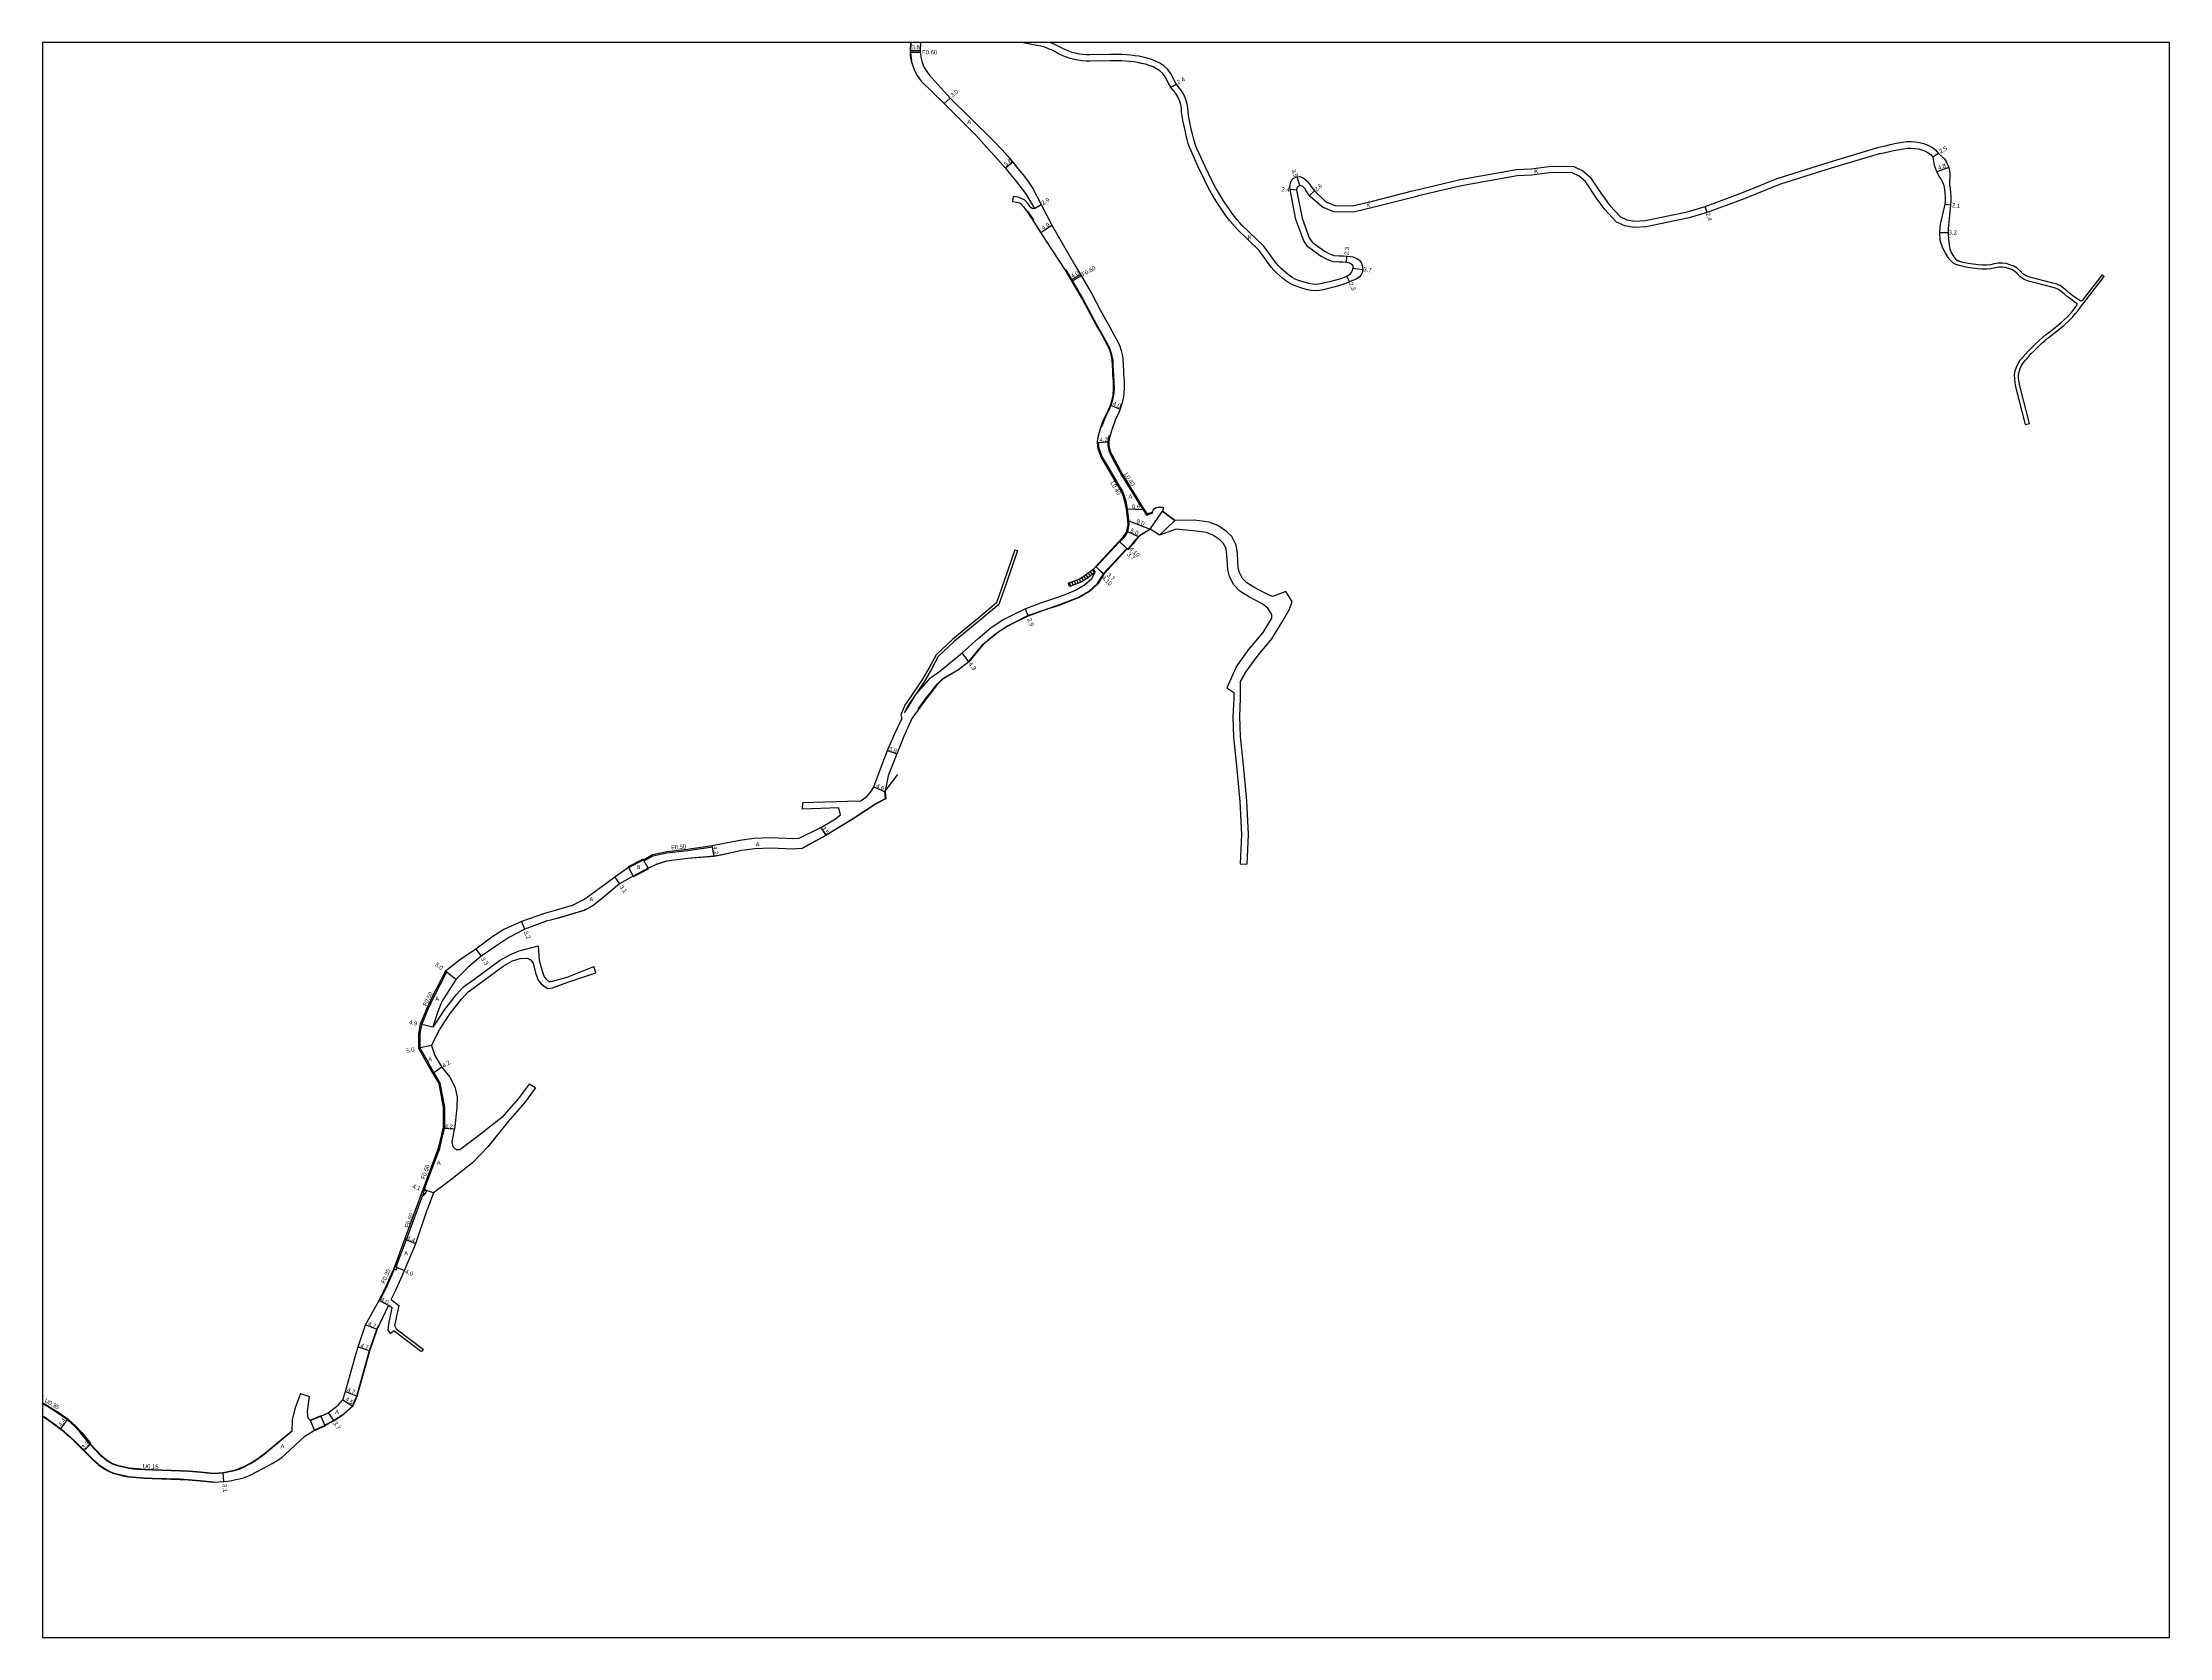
# Model space of a CAD drawing. Header units: metres. Extents: x -24000 to -20000, y -99000 to -96000.
# Drawn here: x -23200 to -22400, y -99000 to -98400 of the extents above; entities that cross this region are included whole.
import ezdxf

# ---------------------------------------------------------------- set-up
doc = ezdxf.new("R2010")
doc.units = ezdxf.units.M
doc.header["$LTSCALE"] = 2.5
for name, color, linetype in [('その他', 7, 'Continuous'), ('側溝・桝', 7, 'Continuous'), ('図郭', 7, 'Continuous'), ('幅員', 7, 'Continuous'), ('歩道・分離帯・安全施設', 7, 'Continuous'), ('舗装', 7, 'Continuous'), ('道路', 7, 'Continuous')]:
    doc.layers.add(name, color=color, linetype=linetype)
doc.styles.get("Standard").update_dxf_attribs({"font": ''})
doc.styles.get('Standard').set_extended_font_data('@MS PGothic')

msp = doc.modelspace()

# ---------------------------------------------------------------- linework, layer by layer
at = {"layer": 'その他'}
for points in [[(-22804.82, -98598.24), (-22807.22, -98600.02), (-22808.4, -98600.86), (-22809.58, -98601.6), (-22810.8, -98602.2), (-22814.15, -98603.42)], [(-22804.04, -98599.28), (-22806.45, -98601.07), (-22807.68, -98601.94), (-22808.94, -98602.74), (-22810.29, -98603.4), (-22813.7, -98604.64)], [(-22806.73, -98599.65), (-22805.95, -98600.7)], [(-22805.92, -98599.06), (-22805.15, -98600.1)], [(-22805.12, -98598.46), (-22804.35, -98599.51)], [(-22804.82, -98598.24), (-22804.04, -98599.28)], [(-22813.7, -98604.64), (-22814.15, -98603.42)], [(-22813.79, -98603.29), (-22813.35, -98604.51)], [(-22812.85, -98602.95), (-22812.41, -98604.17)], [(-22811.91, -98602.61), (-22811.47, -98603.83)], [(-22810.97, -98602.26), (-22810.53, -98603.48)], [(-22810.07, -98601.84), (-22809.5, -98603.01)], [(-22809.19, -98601.36), (-22808.5, -98602.46)], [(-22808.35, -98600.82), (-22807.59, -98601.88)], [(-22807.54, -98600.24), (-22806.78, -98601.3)]]:
    msp.add_lwpolyline(points, dxfattribs=at)
at = {"layer": '側溝・桝'}
for points in [[(-22869.9, -98403.12), (-22873.71, -98403.1)], [(-22869.91, -98403.72), (-22873.71, -98403.7)], [(-22813.12, -98489.27), (-22809.64, -98487.29)], [(-22812.82, -98489.79), (-22809.34, -98487.81)], [(-22794.86, -98587.78), (-22794.81, -98587.82), (-22793.09, -98586.13), (-22792.32, -98585), (-22791.82, -98583.97), (-22791.49, -98582.66), (-22791.27, -98581.41), (-22791.37, -98579.71), (-22791.9, -98575.41), (-22792.47, -98572.57), (-22793.16, -98570.24), (-22793.95, -98568.43), (-22795.17, -98566.38), (-22800.05, -98558.01), (-22801.42, -98555.82), (-22802.56, -98552.74), (-22802.67, -98551.73), (-22802.74, -98550.51), (-22803.14, -98550.54)], [(-22798.51, -98548.06), (-22798.89, -98547.95), (-22799.18, -98549.04), (-22799.35, -98550.27), (-22799.28, -98551.45), (-22799.2, -98552.23), (-22798.96, -98553.35), (-22798.65, -98554.17), (-22798, -98555.42), (-22796.88, -98557.57), (-22794.17, -98562.73), (-22786.34, -98575.35), (-22786.04, -98575.84), (-22784.79, -98577.85), (-22782.4, -98576.95), (-22782.68, -98576.62)]]:
    msp.add_lwpolyline(points, dxfattribs=at)
at = {"layer": '側溝・桝', "flags": 128}
for points in [[(-22973.71, -98707.84), (-22970.43, -98705.94), (-22965.16, -98704.8), (-22957.34, -98703.96), (-22947.98, -98702.51), (-22948.07, -98702.02)], [(-22973.71, -98707.84), (-22973.94, -98707.4)], [(-23048.02, -98749.68), (-23048.03, -98749.69), (-23052.82, -98759.03), (-23055.09, -98763.81), (-23057.48, -98769.47), (-23058.08, -98772.97), (-23058.13, -98778.22), (-23055.6, -98782.59), (-23052.8, -98787.6), (-23050.53, -98791.43), (-23048.83, -98800.56), (-23048.77, -98808.53)], [(-23048.02, -98749.68), (-23048.42, -98749.36)], [(-23056.18, -98831.03), (-23055.02, -98827.82), (-23050.62, -98816.07), (-23049.38, -98810.94), (-23048.77, -98808.53)], [(-23056.37, -98831.79), (-23056.73, -98831.06)], [(-23055.69, -98832.04), (-23056.18, -98831.03)], [(-23066.99, -98860.63), (-23063.14, -98850.34), (-23058.62, -98838.02)], [(-23058.62, -98838.02), (-23057.25, -98834.26)], [(-23057.86, -98834.17), (-23056.52, -98832.8)], [(-23057.25, -98834.26), (-23056.01, -98832.99)], [(-23073.11, -98873.34), (-23070.4, -98867.71), (-23067.62, -98861.46)], [(-23073.11, -98873.34), (-23073.37, -98873.19)], [(-23200, -98911.72), (-23199.43, -98912.02), (-23198, -98912.86), (-23193.73, -98915.54), (-23190.39, -98917.83), (-23187.56, -98920.43), (-23185.27, -98922.9), (-23181.86, -98927.21), (-23182.13, -98927.42)], [(-23106.17, -98922.38), (-23114.4, -98929.1), (-23116.7, -98931.02), (-23117.87, -98931.95), (-23119.08, -98932.83), (-23120.34, -98933.63), (-23121.63, -98934.39), (-23122.94, -98935.11), (-23124.28, -98935.77), (-23125.64, -98936.37), (-23127.04, -98936.89), (-23128.46, -98937.32), (-23132.08, -98938.09), (-23135.68, -98938.32), (-23140.45, -98937.85), (-23144.98, -98937.47), (-23148.06, -98937.27), (-23158.58, -98936.92), (-23161.53, -98936.79), (-23162.99, -98936.7), (-23164.45, -98936.6), (-23165.88, -98936.48), (-23167.2, -98936.33), (-23168.51, -98936.07), (-23171.28, -98935.45), (-23172.46, -98935.09), (-23173.57, -98934.63), (-23174.64, -98934.06), (-23175.7, -98933.37), (-23176.77, -98932.58), (-23177.79, -98931.73), (-23182.01, -98927.33)]]:
    msp.add_lwpolyline(points, dxfattribs=at)
for points in [[(-23056.51, -98831.74), (-23056.86, -98832.68), (-23056.7, -98832.73), (-23056.52, -98832.8), (-23056.01, -98832.99), (-23055.92, -98833.02), (-23055.57, -98832.08), (-23055.69, -98832.04), (-23056.37, -98831.79), (-23056.45, -98831.76)], [(-23067.55, -98860.42), (-23067.9, -98861.36), (-23067.62, -98861.46), (-23066.96, -98861.71), (-23066.61, -98860.77), (-23066.99, -98860.63)]]:
    msp.add_lwpolyline(points, close=True, dxfattribs=at)
at = {"layer": '図郭'}
msp.add_lwpolyline([(-23200, -99000), (-22400, -99000), (-22400, -98400), (-23200, -98400)], close=True, dxfattribs=at)
at = {"layer": '幅員'}
for points in [[(-22869.9, -98403.12), (-22873.71, -98403.1)], [(-22775.59, -98416.84), (-22773.5, -98415.67)], [(-22858.6, -98420.91), (-22860.82, -98422.93)], [(-22835.07, -98444.97), (-22837.8, -98447.32)], [(-22486.91, -98441.78), (-22488.98, -98443.18)], [(-22483.01, -98447.03), (-22487.53, -98448.65)], [(-22728.33, -98455.48), (-22730.73, -98455.33)], [(-22728.25, -98450.57), (-22727.07, -98453.86)], [(-22723.47, -98457.59), (-22721.59, -98455.79)], [(-22826.85, -98462.42), (-22824.39, -98460.87)], [(-22573.92, -98463.94), (-22574.68, -98461.66)], [(-22482.39, -98461.24), (-22484.47, -98460.99)], [(-22824.46, -98471.43), (-22820.35, -98468.76)], [(-22486.49, -98471.5), (-22483.29, -98471.49)], [(-22813.12, -98489.27), (-22809.64, -98487.29)], [(-22709.6, -98482.63), (-22709.43, -98480.34)], [(-22709.39, -98487.97), (-22708.41, -98490.05)], [(-22707.12, -98484.91), (-22703.45, -98485.4)], [(-22798.37, -98536.44), (-22794.65, -98537.91)], [(-22798.95, -98550.29), (-22803.14, -98550.54)], [(-22792.3, -98575.47), (-22785.7, -98575.62)], [(-22792.2, -98583.83), (-22787.67, -98585.94)], [(-22791.77, -98579.75), (-22783.42, -98583.1)], [(-22792, -98590.43), (-22795, -98587.64)], [(-22794.86, -98587.78), (-22792.15, -98590.3)], [(-22800.86, -98599.95), (-22803.86, -98597.16)], [(-22803.71, -98597.29), (-22801.01, -98599.81)], [(-22830.43, -98613.07), (-22829.3, -98615.74)], [(-22851.53, -98632.98), (-22854.13, -98629.55)]]:
    msp.add_lwpolyline(points, dxfattribs=at)
at = {"layer": '幅員', "flags": 128}
for points in [[(-22882.19, -98666.31), (-22878.63, -98667.64)], [(-22887.32, -98680.03), (-22883.09, -98681.84)], [(-22907.26, -98695.36), (-22905.32, -98698.27)], [(-22947.33, -98706.15), (-22948.07, -98702.02)], [(-22984.74, -98713.97), (-22982.93, -98716.49)], [(-23018.6, -98733.56), (-23019.88, -98730.63)], [(-23036.99, -98741.06), (-23035.01, -98743.7)], [(-23044.5, -98752.46), (-23048.42, -98749.36)], [(-23053.19, -98770.39), (-23057.97, -98769.34)], [(-23053.76, -98777.28), (-23058.64, -98778.34)], [(-23049.8, -98785.43), (-23053.23, -98787.85)], [(-23045.08, -98808.73), (-23049.27, -98808.47)], [(-23052.98, -98832.76), (-23056.87, -98831.45)], [(-23063.71, -98850.13), (-23059.65, -98851.83)], [(-23067.55, -98860.42), (-23063.87, -98862)], [(-23069.88, -98875.15), (-23073.37, -98873.19)], [(-23074.12, -98884.14), (-23078.47, -98882.37)], [(-23081.34, -98890.61), (-23076.88, -98892.12)], [(-23087.01, -98910.58), (-23083.24, -98913.04)], [(-23086.05, -98907.53), (-23081.67, -98909.24)], [(-23193.29, -98921.59), (-23190.6, -98918.11)], [(-23092.53, -98915.49), (-23090.45, -98918.55)], [(-23184.46, -98929.76), (-23182.13, -98927.42)], [(-23131.77, -98941.32), (-23132.06, -98938.23)]]:
    msp.add_lwpolyline(points, dxfattribs=at)
at = {"layer": '歩道・分離帯・安全施設'}
for points in [[(-22873.43, -98400), (-22873.56, -98403.11), (-22873.56, -98403.7), (-22873.46, -98404.94), (-22873.14, -98406.81)], [(-22829.59, -98463.34), (-22827.32, -98466.75)], [(-22815.11, -98485.55), (-22808.75, -98496.46), (-22805.44, -98502.59), (-22803.55, -98506.08), (-22802.08, -98508.67), (-22800.21, -98512.13), (-22798.99, -98514.34), (-22798.4, -98515.68), (-22798.01, -98516.82), (-22797.75, -98518.14), (-22797.48, -98519.37), (-22797.4, -98521.52), (-22797.33, -98523.51), (-22797.23, -98525.14), (-22797.03, -98527.62), (-22796.97, -98530.27), (-22797.21, -98532.65), (-22797.71, -98534.89), (-22798.23, -98536.49), (-22798.84, -98538.03), (-22799.81, -98539.94), (-22800.99, -98542.63), (-22801.84, -98544.85)], [(-22792.15, -98575.45), (-22791.61, -98579.74), (-22791.52, -98581.4), (-22791.73, -98582.61), (-22792.06, -98583.88), (-22792.53, -98584.87), (-22793.28, -98585.97), (-22795, -98587.65)], [(-22791.75, -98590.67), (-22789.87, -98588.49), (-22788.79, -98586.96), (-22787.43, -98585.44), (-22785.71, -98584.49), (-22783.56, -98583.02)], [(-22867.71, -98646.72), (-22863.44, -98641.27), (-22861.31, -98639.22), (-22855.54, -98635.84), (-22851.63, -98632.87), (-22846.26, -98626.33), (-22841.48, -98622.38), (-22840.45, -98621.69), (-22837.31, -98619.59), (-22834.09, -98617.94), (-22829.36, -98615.6), (-22823.54, -98613.52), (-22817.08, -98611.33), (-22810.22, -98608.61), (-22809.48, -98608.19), (-22806.35, -98606.39), (-22803.18, -98603.49), (-22800.99, -98599.87)]]:
    msp.add_lwpolyline(points, dxfattribs=at)
at = {"layer": '歩道・分離帯・安全施設', "flags": 128}
for points in [[(-22870.62, -98650.63), (-22868.43, -98647.63), (-22867.71, -98646.72)], [(-22883.24, -98681.83), (-22883.04, -98681.57), (-22878.3, -98675.42)], [(-22914.33, -98703.04), (-22905.4, -98698.14), (-22894.6, -98691.48), (-22886.54, -98686.26), (-22882.93, -98684.41), (-22883.24, -98681.83)], [(-22969.19, -98709.05), (-22965.32, -98707.78), (-22957.43, -98706.8), (-22947.35, -98706), (-22943.71, -98705.32), (-22937.08, -98703.86), (-22932.07, -98703.18), (-22926.01, -98702.97), (-22917.84, -98703.33)], [(-22917.84, -98703.33), (-22916.67, -98703.23)], [(-23010.47, -98730.44), (-23006.02, -98729.27), (-22999.65, -98727.43), (-22996.37, -98726.34), (-22994.57, -98725.52)], [(-23016.06, -98732.48), (-23010.47, -98730.44)], [(-23082.41, -98910.63), (-23081.81, -98909.19), (-23077.03, -98892.08), (-23074.26, -98884.09), (-23073.6, -98882.68)], [(-23093.89, -98920.19), (-23090.53, -98918.42), (-23086.73, -98915.93), (-23083.36, -98912.95), (-23082.41, -98910.63)], [(-23200, -98916.57), (-23198.93, -98917.26), (-23197.7, -98918.11), (-23195.28, -98919.87), (-23192.9, -98921.7), (-23190.58, -98923.61), (-23189.45, -98924.6), (-23188.38, -98925.65), (-23180.94, -98933.05), (-23179.83, -98934.07), (-23178.68, -98935.03), (-23177.47, -98935.92), (-23176.22, -98936.74), (-23174.89, -98937.44), (-23173.51, -98938.01), (-23172.07, -98938.45), (-23169.15, -98939.11), (-23167.67, -98939.39), (-23166.18, -98939.56), (-23164.69, -98939.69), (-23163.19, -98939.8), (-23161.7, -98939.89), (-23158.7, -98940.02), (-23148.21, -98940.37), (-23145.21, -98940.56), (-23140.73, -98940.93), (-23135.72, -98941.43)]]:
    msp.add_lwpolyline(points, dxfattribs=at)
at = {"layer": '道路'}
for points in [[(-22873.58, -98400), (-22873.71, -98403.1), (-22873.71, -98403.7), (-22873.61, -98404.96), (-22873.28, -98406.85), (-22872.68, -98408.8), (-22871.9, -98410.74), (-22870.97, -98412.43), (-22869.53, -98414.52), (-22860.82, -98422.93), (-22848.85, -98435.03)], [(-22869.71, -98400), (-22869.9, -98403.12), (-22869.91, -98403.72), (-22869.83, -98404.53), (-22869.58, -98405.96), (-22869.1, -98407.53), (-22868.46, -98409.11), (-22867.73, -98410.43), (-22866.54, -98412.16), (-22858.6, -98420.91), (-22842.6, -98436.78), (-22839.1, -98440.38), (-22837.08, -98442.65), (-22835.07, -98444.97), (-22833.11, -98447.33), (-22831.17, -98449.77), (-22829.33, -98452.29), (-22827.57, -98454.85), (-22824.39, -98460.87)], [(-22718.79, -98477.77), (-22717.56, -98478.57), (-22716.44, -98479.24), (-22715.31, -98479.73), (-22714.26, -98480.06), (-22712.26, -98480.2), (-22710.76, -98480.24), (-22709.43, -98480.34), (-22709.26, -98480.35), (-22707, -98480.63), (-22705.64, -98481.2), (-22704.54, -98482.03), (-22703.91, -98482.97), (-22703.59, -98483.9), (-22703.45, -98485.4), (-22703.68, -98486.62), (-22703.98, -98487.4), (-22704.61, -98488.14), (-22705.64, -98488.87), (-22708.41, -98490.05), (-22709.55, -98490.58), (-22710.97, -98491.07), (-22713.85, -98491.9), (-22715.3, -98492.29), (-22716.76, -98492.66), (-22718.22, -98493), (-22719.69, -98493.25), (-22721.19, -98493.38), (-22722.68, -98493.29), (-22724.16, -98493.01), (-22725.61, -98492.65), (-22727.05, -98492.21), (-22728.46, -98491.7), (-22729.85, -98491.14), (-22731.18, -98490.45), (-22732.42, -98489.6), (-22733.59, -98488.67), (-22734.74, -98487.7), (-22735.83, -98486.67), (-22736.86, -98485.58), (-22737.84, -98484.45), (-22742.44, -98478.23), (-22750.56, -98470.35), (-22751.59, -98469.26), (-22752.58, -98468.13), (-22753.53, -98466.97), (-22754.44, -98465.77), (-22755.31, -98464.56), (-22756.16, -98463.32), (-22757.81, -98460.81), (-22759.41, -98458.27), (-22760.9, -98455.67), (-22762.3, -98453.02), (-22763.63, -98450.33), (-22764.91, -98447.62), (-22768.02, -98440.79), (-22768.58, -98439.4), (-22769.05, -98437.98), (-22769.46, -98436.53), (-22769.81, -98435.07), (-22770.15, -98433.61), (-22771.14, -98429.22), (-22771.38, -98427.74), (-22771.54, -98426.25), (-22771.66, -98424.76), (-22771.91, -98423.28), (-22772.33, -98421.84), (-22772.96, -98420.48), (-22773.77, -98419.22), (-22774.72, -98418.06), (-22775.59, -98416.84), (-22776.32, -98415.53), (-22777.7, -98412.87), (-22778.6, -98411.67), (-22779.7, -98410.65), (-22780.96, -98409.84), (-22782.31, -98409.19), (-22783.71, -98408.65), (-22785.14, -98408.2), (-22786.59, -98407.84), (-22788.07, -98407.56), (-22789.55, -98407.32), (-22791.04, -98407.14), (-22792.53, -98407), (-22794.03, -98406.91), (-22795.53, -98406.87), (-22798.53, -98406.87), (-22806.02, -98407.07), (-22807.52, -98407.02), (-22809.02, -98406.91), (-22810.5, -98406.69), (-22811.97, -98406.4), (-22813.42, -98406.02), (-22814.84, -98405.53), (-22816.24, -98404.98), (-22817.59, -98404.33), (-22818.92, -98403.63), (-22820.24, -98402.93), (-22821.61, -98402.31), (-22823.02, -98401.8), (-22824.46, -98401.39), (-22825.92, -98401.06), (-22831.81, -98400)], [(-22720.04, -98479.7), (-22718.78, -98480.52), (-22717.49, -98481.29), (-22716.12, -98481.89), (-22714.69, -98482.33), (-22712.32, -98482.5), (-22710.87, -98482.54), (-22709.6, -98482.63), (-22708.55, -98482.87), (-22707.75, -98483.24), (-22707.32, -98483.64), (-22707.13, -98484.15), (-22707.12, -98484.91), (-22707.36, -98485.75), (-22707.84, -98486.57), (-22708.55, -98487.33), (-22709.39, -98487.97), (-22710.42, -98488.45), (-22711.66, -98488.87), (-22714.5, -98489.59), (-22715.91, -98489.97), (-22717.32, -98490.33), (-22718.69, -98490.65), (-22720, -98490.87), (-22721.21, -98490.97), (-22722.39, -98490.9), (-22723.65, -98490.66), (-22724.98, -98490.33), (-22726.3, -98489.94), (-22727.6, -98489.46), (-22728.84, -98488.96), (-22729.95, -98488.38), (-22730.99, -98487.67), (-22732.07, -98486.81), (-22733.14, -98485.91), (-22734.13, -98484.97), (-22735.08, -98483.97), (-22735.97, -98482.95), (-22740.63, -98476.64), (-22748.85, -98468.66), (-22749.81, -98467.64), (-22750.75, -98466.58), (-22751.64, -98465.48), (-22752.51, -98464.34), (-22753.35, -98463.18), (-22754.17, -98461.98), (-22755.79, -98459.51), (-22757.35, -98457.04), (-22758.8, -98454.52), (-22760.16, -98451.93), (-22761.47, -98449.29), (-22762.73, -98446.61), (-22765.81, -98439.84), (-22766.33, -98438.57), (-22766.76, -98437.28), (-22767.13, -98435.93), (-22767.47, -98434.52), (-22767.81, -98433.08), (-22768.78, -98428.77), (-22769, -98427.42), (-22769.15, -98426.04), (-22769.27, -98424.46), (-22769.57, -98422.74), (-22770.08, -98421), (-22770.84, -98419.32), (-22771.83, -98417.8), (-22772.82, -98416.6), (-22773.5, -98415.67), (-22773.56, -98415.56), (-22774.21, -98414.39), (-22775.66, -98411.59), (-22776.81, -98410.06), (-22778.22, -98408.75), (-22779.78, -98407.74), (-22781.35, -98406.98), (-22782.91, -98406.38), (-22784.49, -98405.89), (-22786.08, -98405.5), (-22787.65, -98405.19), (-22789.21, -98404.95), (-22790.78, -98404.75), (-22792.35, -98404.61), (-22793.92, -98404.52), (-22795.49, -98404.47), (-22798.56, -98404.47), (-22806.02, -98404.67), (-22807.39, -98404.63), (-22808.75, -98404.52), (-22810.09, -98404.33), (-22811.43, -98404.06), (-22812.73, -98403.72), (-22814.01, -98403.28), (-22815.27, -98402.78), (-22816.51, -98402.18), (-22817.8, -98401.5), (-22819.19, -98400.77), (-22820.7, -98400.09), (-22820.95, -98400)], [(-22848.85, -98435.03), (-22844.8, -98439.46), (-22841.78, -98442.79), (-22839.78, -98445.03), (-22837.82, -98447.3), (-22835.9, -98449.6), (-22834.04, -98451.95), (-22830.3, -98456.84), (-22826.85, -98462.42)], [(-22682.42, -98455.25), (-22666.79, -98451.56), (-22645.66, -98447.8), (-22640.07, -98447.54), (-22632.5, -98446.54), (-22624.05, -98446.66), (-22620.71, -98448.24), (-22617.87, -98450.62), (-22613.51, -98457.15), (-22610.53, -98461.32), (-22606.51, -98465.54), (-22604.14, -98466.68), (-22601.05, -98467.19), (-22597.19, -98466.96), (-22581.28, -98463.64), (-22574.68, -98461.66), (-22560.89, -98456.58), (-22547.54, -98451.11), (-22528, -98445.02), (-22509.26, -98439.4)], [(-22509.26, -98439.4), (-22506.36, -98438.68), (-22504.88, -98438.35), (-22503.39, -98438.03), (-22500.39, -98437.48), (-22498.8, -98437.28), (-22497.19, -98437.26), (-22495.59, -98437.34), (-22493.98, -98437.56), (-22492.39, -98437.99), (-22490.87, -98438.57), (-22489.38, -98439.32), (-22487.95, -98440.39), (-22486.91, -98441.78), (-22485.74, -98442.73), (-22484.67, -98443.78), (-22483.88, -98445.05), (-22483.01, -98447.03), (-22482.71, -98448.27), (-22482.6, -98449.33), (-22482.75, -98453.46), (-22482.51, -98454.99), (-22482.35, -98456.53), (-22482.26, -98458.09), (-22482.26, -98459.66), (-22482.39, -98461.24), (-22483.06, -98468.73), (-22483.23, -98470.13), (-22483.29, -98471.49), (-22483.14, -98474.26), (-22482.91, -98476.11), (-22482.67, -98477.59), (-22482.14, -98478.99), (-22481.38, -98480.28), (-22480.45, -98481.45), (-22479.2, -98482.27)], [(-22508.73, -98441.75), (-22505.8, -98441.11), (-22504.35, -98440.79), (-22502.9, -98440.48), (-22500, -98439.95), (-22498.62, -98439.78), (-22497.23, -98439.76), (-22495.83, -98439.83), (-22494.47, -98440.02), (-22493.17, -98440.37), (-22491.89, -98440.86), (-22490.7, -98441.46), (-22489.73, -98442.17), (-22488.98, -98443.18), (-22488.72, -98444.65), (-22488.48, -98446.12), (-22487.96, -98447.53), (-22487.53, -98448.65), (-22486.77, -98450.29), (-22485.88, -98451.49), (-22485.22, -98452.83), (-22484.82, -98453.83), (-22484.59, -98455.27), (-22484.44, -98456.7), (-22484.36, -98458.14), (-22484.36, -98459.57), (-22484.47, -98460.99), (-22486.23, -98468.29), (-22486.42, -98469.87), (-22486.49, -98471.5), (-22486.31, -98474.22), (-22485.98, -98475.48), (-22485.43, -98476.88), (-22484.84, -98478.26), (-22484.12, -98479.57), (-22483.34, -98480.85), (-22482.41, -98482.03), (-22481.29, -98483.03), (-22479.85, -98483.63)], [(-22508.73, -98441.75), (-22527.3, -98447.31), (-22546.73, -98453.37), (-22560.02, -98458.81), (-22573.92, -98463.94), (-22580.69, -98465.97), (-22596.87, -98469.35), (-22601.18, -98469.6), (-22604.87, -98468.99), (-22607.95, -98467.52), (-22612.38, -98462.85), (-22615.49, -98458.51), (-22619.68, -98452.24), (-22622.02, -98450.28), (-22624.6, -98449.05), (-22632.35, -98448.94), (-22639.86, -98449.93), (-22645.39, -98450.19), (-22666.3, -98453.91), (-22682.42, -98457.71)], [(-22720.04, -98479.7), (-22724.04, -98476.9), (-22725.6, -98474.58), (-22728.56, -98466.61), (-22730.73, -98455.33), (-22730.78, -98454.88), (-22730.77, -98454.87), (-22730.82, -98454.4), (-22730.75, -98453.58), (-22730.45, -98452.5), (-22730.08, -98451.71), (-22729.54, -98451.17), (-22728.87, -98450.75), (-22728.25, -98450.57), (-22727.12, -98450.45), (-22726.46, -98450.65), (-22725.76, -98450.97), (-22724.53, -98451.92), (-22724.21, -98452.26), (-22723.92, -98452.63), (-22723.64, -98453.03), (-22722.67, -98454.43), (-22721.59, -98455.79), (-22717.33, -98459.91), (-22713.81, -98461.31), (-22707.23, -98461.46), (-22699.72, -98459.62), (-22684.71, -98455.79), (-22682.42, -98455.25)], [(-22682.42, -98457.71), (-22684.13, -98458.12), (-22699.13, -98461.95), (-22706.97, -98463.86), (-22714.3, -98463.7), (-22718.6, -98461.98), (-22723.16, -98457.93), (-22723.19, -98457.9), (-22723.47, -98457.59), (-22723.73, -98457.24), (-22723.97, -98456.88), (-22724.2, -98456.5), (-22724.43, -98456.12), (-22724.66, -98455.75), (-22724.9, -98455.38), (-22725.15, -98455.03), (-22725.41, -98454.71), (-22725.7, -98454.43), (-22726.01, -98454.19), (-22726.36, -98454), (-22726.74, -98453.87), (-22726.82, -98453.86), (-22727.07, -98453.86), (-22727.32, -98453.93), (-22727.56, -98454.04), (-22727.78, -98454.19), (-22727.97, -98454.37), (-22728.02, -98454.42), (-22728.16, -98454.66), (-22728.25, -98454.92), (-22728.31, -98455.2), (-22728.33, -98455.48), (-22726.23, -98466.06), (-22723.53, -98473.53), (-22722.37, -98475.27), (-22718.79, -98477.77)], [(-22834.88, -98457.91), (-22835.21, -98459.88)], [(-22828.5, -98465.24), (-22829.71, -98463.43), (-22830.91, -98461.82), (-22831.75, -98460.91), (-22832.56, -98460.49), (-22833.59, -98460.15), (-22835.21, -98459.88)], [(-22826.85, -98462.42), (-22827.5, -98462.5), (-22828.18, -98462.16), (-22829.37, -98460.55), (-22830.52, -98459.3), (-22831.79, -98458.65), (-22833.11, -98458.21), (-22834.88, -98457.91)], [(-22824.39, -98460.87), (-22820.35, -98468.76), (-22811.83, -98483.53), (-22809.64, -98487.29), (-22805.39, -98494.58), (-22802.05, -98500.76), (-22800.18, -98504.22), (-22798.71, -98506.8), (-22796.83, -98510.28), (-22795.54, -98512.63), (-22794.81, -98514.28), (-22794.29, -98515.81), (-22793.98, -98517.35), (-22793.65, -98518.88), (-22793.55, -98521.38), (-22793.48, -98523.32), (-22793.39, -98524.87), (-22793.18, -98527.42), (-22793.11, -98530.42), (-22793.41, -98533.26), (-22793.99, -98535.91), (-22794.61, -98537.8), (-22794.65, -98537.91), (-22795.33, -98539.61), (-22796.38, -98541.68)], [(-22799.94, -98539.87), (-22798.98, -98537.96), (-22798.37, -98536.44), (-22797.85, -98534.85), (-22797.36, -98532.63), (-22797.12, -98530.26), (-22797.18, -98527.63), (-22797.38, -98525.15), (-22797.48, -98523.51), (-22797.55, -98521.53), (-22797.63, -98519.39), (-22797.89, -98518.17), (-22798.16, -98516.86), (-22798.54, -98515.73), (-22799.13, -98514.4), (-22800.34, -98512.2), (-22802.21, -98508.74), (-22803.68, -98506.16), (-22805.57, -98502.66), (-22808.88, -98496.53), (-22813.12, -98489.27), (-22815.24, -98485.63), (-22824.46, -98471.43), (-22827.44, -98466.83), (-22828.5, -98465.24)], [(-22454.11, -98543.65), (-22457.78, -98529.49), (-22458.03, -98528.01), (-22458.21, -98526.52), (-22458.29, -98525.03), (-22458.04, -98523.55), (-22457.57, -98522.12), (-22456.94, -98520.77), (-22456.13, -98519.51), (-22455.15, -98518.37), (-22454.18, -98517.23), (-22453.17, -98516.11), (-22452.13, -98515.04), (-22451.05, -98513.99), (-22448.88, -98511.92), (-22447.76, -98510.93), (-22446.6, -98509.97), (-22445.42, -98509.04), (-22443.05, -98507.21), (-22440.77, -98505.26), (-22438.53, -98503.26), (-22437.48, -98502.2), (-22436.51, -98501.05), (-22435.59, -98499.87), (-22434.67, -98498.68), (-22434.68, -98498.42), (-22434.8, -98498.14), (-22435.95, -98497.42), (-22437.22, -98496.48), (-22438.42, -98495.52), (-22439.6, -98494.57), (-22440.73, -98493.64), (-22441.78, -98492.87), (-22442.91, -98492.36), (-22444.21, -98491.97), (-22447.09, -98491.25), (-22450.01, -98490.5), (-22452.96, -98489.71), (-22454.6, -98489.16), (-22456.18, -98488.15), (-22457.27, -98486.94), (-22458.24, -98486.07), (-22459.24, -98485.43), (-22460.44, -98485.01), (-22461.76, -98484.65), (-22462.98, -98484.46), (-22464.24, -98484.56), (-22465.64, -98484.79), (-22467.14, -98485.07), (-22468.75, -98485.27), (-22470.41, -98485.3), (-22472.02, -98485.16), (-22475.05, -98484.74), (-22476.57, -98484.49), (-22478.15, -98484.18), (-22479.85, -98483.63)], [(-22425.36, -98487.41), (-22432.81, -98497.08), (-22433.34, -98497.29), (-22435.1, -98496.18), (-22436.31, -98495.29), (-22437.49, -98494.36), (-22438.65, -98493.41), (-22439.81, -98492.46), (-22441.01, -98491.57), (-22442.38, -98490.95), (-22443.81, -98490.52), (-22446.73, -98489.8), (-22449.63, -98489.05), (-22452.53, -98488.27), (-22453.95, -98487.8), (-22455.21, -98486.99), (-22456.21, -98485.88), (-22457.32, -98484.87), (-22458.58, -98484.07), (-22460, -98483.58), (-22461.44, -98483.18), (-22462.92, -98482.95), (-22464.42, -98483.06), (-22465.9, -98483.31), (-22467.37, -98483.58), (-22468.86, -98483.78), (-22470.36, -98483.79), (-22471.85, -98483.66), (-22474.82, -98483.25), (-22476.3, -98483.01), (-22477.78, -98482.72), (-22479.2, -98482.27)], [(-22425.36, -98487.41), (-22424.57, -98488.02)], [(-22452.66, -98543.27), (-22456.31, -98529.17), (-22456.55, -98527.79), (-22456.72, -98526.39), (-22456.78, -98525.12), (-22456.58, -98523.91), (-22456.18, -98522.68), (-22455.62, -98521.5), (-22454.92, -98520.41), (-22454, -98519.35), (-22453.05, -98518.21), (-22452.08, -98517.14), (-22451.06, -98516.1), (-22450.01, -98515.07), (-22447.87, -98513.03), (-22446.78, -98512.07), (-22445.66, -98511.14), (-22444.5, -98510.23), (-22442.1, -98508.37), (-22439.78, -98506.39), (-22437.5, -98504.35), (-22436.37, -98503.21), (-22435.35, -98501.99), (-22434.4, -98500.79), (-22433.48, -98499.59), (-22424.57, -98488.02)], [(-22795.11, -98587.54), (-22793.39, -98585.87), (-22792.67, -98584.8), (-22792.2, -98583.83), (-22791.88, -98582.58), (-22791.67, -98581.39), (-22791.77, -98579.75), (-22792.3, -98575.47), (-22792.86, -98572.67), (-22793.54, -98570.38), (-22794.31, -98568.61), (-22795.51, -98566.58), (-22800.4, -98558.22), (-22801.78, -98555.99), (-22802.96, -98552.83), (-22803.07, -98551.77), (-22803.14, -98550.54), (-22803.17, -98550.13), (-22802.92, -98548.28), (-22801.98, -98544.81), (-22801.13, -98542.57), (-22799.94, -98539.87)], [(-22796.38, -98541.68), (-22797.97, -98546.07), (-22798.79, -98549.12), (-22798.95, -98550.29), (-22798.88, -98551.42), (-22798.8, -98552.17), (-22798.57, -98553.24), (-22798.28, -98554.01), (-22797.65, -98555.23), (-22796.52, -98557.38), (-22793.82, -98562.53), (-22786, -98575.14), (-22785.7, -98575.62), (-22784.62, -98577.36)], [(-22454.11, -98543.65), (-22452.66, -98543.27)], [(-22784.62, -98577.36), (-22782.68, -98576.62), (-22782.27, -98575.88), (-22781.79, -98575.29), (-22781.17, -98574.94), (-22780.53, -98574.78), (-22779.48, -98574.74), (-22778.71, -98574.79), (-22778.33, -98574.93), (-22778.69, -98576.31)], [(-22783.42, -98583.1), (-22785.63, -98584.62), (-22787.33, -98585.56), (-22787.67, -98585.94), (-22788.67, -98587.06), (-22789.75, -98588.59), (-22791.63, -98590.77), (-22792, -98590.43), (-22792.15, -98590.3), (-22801.01, -98599.81), (-22800.86, -98599.95)], [(-22779.89, -98585.36), (-22783.42, -98583.1)], [(-22779.89, -98585.36), (-22783.42, -98583.1)], [(-22751.04, -98635.04), (-22746.35, -98628.51), (-22740.88, -98621.98), (-22737.58, -98616.58), (-22737.67, -98615.18), (-22739.07, -98612.75), (-22741.25, -98611.1), (-22746.03, -98608.67), (-22749.6, -98606.41), (-22751.96, -98603.98), (-22753.53, -98600.85), (-22754.23, -98598.33), (-22754.5, -98592.67), (-22754.85, -98590.32), (-22755.9, -98588.32), (-22757.2, -98587.11), (-22759.82, -98585.28), (-22762.25, -98584.33), (-22767.21, -98583.64), (-22773.56, -98583.13), (-22779.89, -98585.36)], [(-22774.17, -98579.78), (-22778.69, -98576.31)], [(-22774.17, -98579.78), (-22778.69, -98576.31)], [(-22747.79, -98637.37), (-22743.19, -98630.96), (-22737.62, -98624.31), (-22733.51, -98617.58), (-22731, -98613.11), (-22730.01, -98610.25), (-22732.32, -98606.46), (-22737.42, -98608.45), (-22739.12, -98607.69), (-22744.06, -98605.19), (-22747.06, -98603.29), (-22748.66, -98601.64), (-22749.78, -98599.4), (-22750.25, -98597.69), (-22750.51, -98592.28), (-22750.99, -98589.06), (-22752.67, -98585.86), (-22754.69, -98583.99), (-22757.92, -98581.73), (-22761.24, -98580.43), (-22766.78, -98579.66), (-22774.17, -98579.78)], [(-22834.25, -98590.81), (-22838.28, -98602.54), (-22841.21, -98610.81), (-22847.73, -98616.31), (-22857.61, -98624.4), (-22863.93, -98630.38), (-22866.51, -98635.28), (-22869.29, -98639.9), (-22873.91, -98646.72)], [(-22833.3, -98591.14), (-22837.34, -98602.87), (-22840.36, -98611.4), (-22847.08, -98617.07), (-22856.94, -98625.15), (-22863.13, -98630.99), (-22865.65, -98635.78), (-22868.45, -98640.44), (-22872.7, -98646.72)], [(-22834.25, -98590.81), (-22833.3, -98591.14)], [(-22804.82, -98598.24), (-22803.86, -98597.16), (-22803.71, -98597.29), (-22794.86, -98587.78), (-22795, -98587.64), (-22795.11, -98587.54)], [(-22872.39, -98646.72), (-22871.49, -98645.3), (-22865.96, -98638.97), (-22862.66, -98636.55), (-22857.69, -98632.64), (-22854.13, -98629.55), (-22848.14, -98624.19), (-22843.19, -98620.09), (-22838.75, -98617.13), (-22835.34, -98615.38), (-22830.43, -98613.07), (-22824.5, -98610.84), (-22818.06, -98608.66), (-22814.76, -98607.35), (-22811.46, -98606.04), (-22808.04, -98604.07), (-22805.31, -98601.58), (-22804.04, -98599.28), (-22804.82, -98598.24)], [(-22800.86, -98599.95), (-22803.06, -98603.59), (-22806.26, -98606.51), (-22810.15, -98608.75), (-22817.02, -98611.47), (-22823.49, -98613.67), (-22829.3, -98615.74), (-22834.02, -98618.07), (-22837.23, -98619.72), (-22841.39, -98622.5), (-22846.16, -98626.44), (-22851.53, -98632.98), (-22855.46, -98635.97), (-22861.22, -98639.34), (-22863.33, -98641.37), (-22867.52, -98646.72)], [(-22751.04, -98635.04), (-22754.61, -98642.78), (-22751.88, -98644.52), (-22751.98, -98646.72)], [(-22747.79, -98637.37), (-22749.56, -98640.37), (-22749.55, -98645.98), (-22749.57, -98646.72)]]:
    msp.add_lwpolyline(points, dxfattribs=at)
for points in [[(-22783.42, -98583.1), (-22778.69, -98576.31), (-22774.17, -98579.78), (-22779.89, -98585.36)], [(-22803.71, -98597.29), (-22794.86, -98587.78), (-22795, -98587.64), (-22803.86, -98597.16)], [(-22803.71, -98597.29), (-22794.86, -98587.78), (-22792.15, -98590.3), (-22801.01, -98599.81)], [(-22800.86, -98599.95), (-22792, -98590.43), (-22792.15, -98590.3), (-22801.01, -98599.81)]]:
    msp.add_lwpolyline(points, close=True, dxfattribs=at)
at = {"layer": '道路', "flags": 128}
for points in [[(-22867.52, -98646.72), (-22868.31, -98647.72), (-22873.09, -98654.27), (-22876.11, -98661.34), (-22878.63, -98667.64), (-22881.98, -98675.91), (-22883.04, -98681.57), (-22883.09, -98681.84), (-22882.77, -98684.5), (-22886.47, -98686.39), (-22894.52, -98691.6), (-22905.32, -98698.27), (-22914.29, -98703.18), (-22917.84, -98703.48), (-22926.01, -98703.12), (-22932.06, -98703.33), (-22937.06, -98704.01), (-22943.68, -98705.47), (-22947.33, -98706.15), (-22957.42, -98706.95), (-22965.29, -98707.93), (-22969.13, -98709.19), (-22972.26, -98710.58)], [(-22873.91, -98646.72), (-22875.61, -98649.24), (-22877.14, -98652.89), (-22876.84, -98654.37)], [(-22875.82, -98652.19), (-22872.39, -98646.72)], [(-22872.7, -98646.72), (-22874.72, -98649.72), (-22875.82, -98652.19)], [(-22751.98, -98646.72), (-22752.3, -98653.55), (-22752.01, -98661.29), (-22750.9, -98672.16), (-22749.64, -98685.48), (-22749.07, -98697.97), (-22749.58, -98708.98)], [(-22749.57, -98646.72), (-22749.8, -98653.55), (-22749.51, -98661.12), (-22748.41, -98671.91), (-22747.15, -98685.31), (-22746.56, -98697.97), (-22747.09, -98709.1)], [(-22892.48, -98685.39), (-22889.9, -98683.65), (-22888.14, -98681.53), (-22887.32, -98680.03), (-22885.14, -98674.24), (-22882.19, -98666.31), (-22879.44, -98659.96), (-22876.84, -98654.37)], [(-22914.19, -98688.43), (-22914.06, -98686.02)], [(-22900.54, -98687.92), (-22914.19, -98688.43)], [(-22892.48, -98685.39), (-22897.25, -98685.5), (-22914.06, -98686.02)], [(-22899.85, -98690.58), (-22900.54, -98687.92)], [(-22973.94, -98707.4), (-22970.61, -98705.46), (-22965.24, -98704.31), (-22957.41, -98703.46), (-22948.07, -98702.02), (-22937.76, -98700.07), (-22932.4, -98699.34), (-22925.99, -98699.12), (-22917.92, -98699.47), (-22915.44, -98699.27), (-22907.26, -98695.36), (-22902.11, -98692.25), (-22899.85, -98690.58)], [(-22979.55, -98710.37), (-22984.74, -98713.97), (-22990.49, -98718.22), (-22996.05, -98722.27), (-23000.75, -98724.68), (-23006.8, -98726.43), (-23011.22, -98727.59)], [(-22973.94, -98707.4), (-22979.55, -98710.37)], [(-22972.26, -98710.58), (-22977.87, -98713.55)], [(-22749.58, -98708.98), (-22747.09, -98709.1)], [(-22977.87, -98713.55), (-22982.93, -98716.49), (-22989.23, -98721.71), (-22992.86, -98724.65), (-22994.34, -98725.58), (-22996.31, -98726.48), (-22999.61, -98727.58), (-23005.98, -98729.41), (-23010.43, -98730.59)], [(-23011.22, -98727.59), (-23019.88, -98730.63), (-23026.55, -98733.65), (-23031.02, -98736.55), (-23036.99, -98741.06), (-23042.81, -98745), (-23048.42, -98749.36), (-23053.27, -98758.8), (-23055.55, -98763.6), (-23057.97, -98769.34), (-23058.58, -98772.93), (-23058.64, -98778.34), (-23056.04, -98782.83), (-23053.23, -98787.85), (-23051, -98791.61), (-23049.33, -98800.61), (-23049.27, -98808.47)], [(-23010.43, -98730.59), (-23018.6, -98733.56), (-23024.55, -98736.66), (-23029.44, -98739.94), (-23035.01, -98743.7), (-23040.09, -98747.94), (-23044.5, -98752.46), (-23049.76, -98760.74), (-23051.47, -98764.94), (-23053.19, -98770.39)], [(-23053.19, -98770.39), (-23052.81, -98770.08), (-23048.71, -98763.79), (-23044.38, -98758.25), (-23041.65, -98755.19), (-23037.81, -98752.44), (-23028.09, -98745.31), (-23024.25, -98743.17), (-23020.68, -98741.7), (-23013.6, -98739.83), (-23013.21, -98745.2), (-23012.13, -98749.24), (-23011.35, -98751.49), (-23010.66, -98752.29), (-23009.53, -98753.19), (-23009.43, -98753.25), (-23008.75, -98753.18), (-23002.72, -98751.55), (-22992.65, -98747.55)], [(-23053.76, -98777.28), (-23050.69, -98771.4), (-23046.67, -98765.24), (-23042.46, -98759.85), (-23039.97, -98757.06), (-23036.32, -98754.46), (-23026.73, -98747.42), (-23023.28, -98745.49), (-23020.3, -98744.61), (-23017.61, -98744.41), (-23016.46, -98745.08), (-23015.49, -98746.33), (-23014.53, -98749.98), (-23013.56, -98752.76), (-23012.4, -98754.1), (-23010.96, -98755.25), (-23009.99, -98755.83), (-23008.17, -98755.63), (-23002.41, -98753.5), (-22991.85, -98749.92)], [(-22991.85, -98749.92), (-22992.65, -98747.55)], [(-23053.76, -98777.28), (-23052.4, -98781.12), (-23049.8, -98785.43), (-23046.81, -98789.26), (-23044.88, -98792.91), (-23044.1, -98796.56), (-23044.19, -98800.79), (-23045.08, -98808.73)], [(-23016.97, -98791.84), (-23021.09, -98797.42), (-23027.22, -98804.45), (-23037, -98812.07), (-23043.04, -98816.6), (-23044.29, -98816.6), (-23045.54, -98815.45), (-23045.93, -98813.63)], [(-23014.63, -98793.28), (-23016.97, -98791.84)], [(-23014.63, -98793.28), (-23018.75, -98798.86), (-23024.88, -98805.89), (-23032.46, -98815.41), (-23038.34, -98821.4)], [(-23059.18, -98837.82), (-23057.86, -98834.17), (-23057.21, -98832.39), (-23056.87, -98831.45), (-23056.73, -98831.06), (-23055.49, -98827.65), (-23051.1, -98815.92), (-23049.86, -98810.82), (-23049.27, -98808.47)], [(-23045.93, -98813.63), (-23045.08, -98808.73)], [(-23038.34, -98821.4), (-23047.07, -98828.35), (-23052.98, -98832.76)], [(-23082.41, -98894.46), (-23081.34, -98890.61), (-23078.47, -98882.37), (-23073.37, -98873.19), (-23070.68, -98867.58), (-23067.9, -98861.36), (-23067.55, -98860.42), (-23063.71, -98850.13), (-23059.18, -98837.82)], [(-23068.81, -98872.88), (-23067.14, -98869.33), (-23063.87, -98862), (-23059.65, -98851.83), (-23055.3, -98839.13)], [(-23052.98, -98832.76), (-23055.3, -98839.13)], [(-23082.41, -98911.03), (-23081.67, -98909.24), (-23076.88, -98892.12), (-23074.12, -98884.14), (-23069.88, -98875.15)], [(-23067.75, -98884.64), (-23069.08, -98885.63), (-23069.94, -98884.39), (-23069.76, -98882.08), (-23068.52, -98876.02), (-23069.88, -98875.15)], [(-23068.81, -98872.88), (-23065.93, -98875.15), (-23067.64, -98882.65), (-23066.93, -98883.88)], [(-23067.75, -98884.64), (-23057.49, -98892.41)], [(-23067.75, -98884.64), (-23057.49, -98892.41)], [(-23066.93, -98883.88), (-23056.67, -98891.65)], [(-23066.93, -98883.88), (-23056.67, -98891.65)], [(-23095.37, -98916.74), (-23092.53, -98915.49), (-23088.83, -98912.64), (-23087.01, -98910.58), (-23086.05, -98907.53), (-23082.41, -98894.46)], [(-23057.49, -98892.41), (-23056.67, -98891.65)], [(-23103.03, -98908.22), (-23105.13, -98913.99), (-23106.08, -98918.12), (-23106.17, -98922.4), (-23106.17, -98922.57)], [(-23103.03, -98908.22), (-23099.57, -98909.36)], [(-23099.22, -98918.4), (-23100.1, -98917.51), (-23100.33, -98914.94), (-23099.57, -98909.36)], [(-23093.82, -98920.32), (-23090.45, -98918.55), (-23086.64, -98916.05), (-23083.24, -98913.04), (-23082.41, -98911.03)], [(-23106.17, -98922.57), (-23114.3, -98929.22), (-23116.61, -98931.14), (-23117.78, -98932.07), (-23119, -98932.95), (-23120.26, -98933.76), (-23121.55, -98934.52), (-23122.87, -98935.24), (-23124.21, -98935.91), (-23125.59, -98936.51), (-23126.99, -98937.03), (-23128.43, -98937.47), (-23132.06, -98938.23), (-23135.68, -98938.47), (-23140.46, -98938), (-23145, -98937.62), (-23148.06, -98937.42), (-23158.59, -98937.07), (-23161.54, -98936.94), (-23163, -98936.85), (-23164.46, -98936.75), (-23165.89, -98936.63), (-23167.23, -98936.47), (-23168.55, -98936.22), (-23171.31, -98935.6), (-23172.51, -98935.23), (-23173.64, -98934.77), (-23174.72, -98934.19), (-23175.79, -98933.49), (-23176.86, -98932.7), (-23177.89, -98931.84), (-23182.13, -98927.42), (-23185.54, -98923.12), (-23187.81, -98920.68), (-23190.6, -98918.11), (-23193.92, -98915.83), (-23198.18, -98913.16), (-23199.61, -98912.33), (-23200, -98912.12)], [(-23200, -98916.75), (-23199.02, -98917.38), (-23197.79, -98918.23), (-23195.37, -98920), (-23192.99, -98921.82), (-23190.68, -98923.72), (-23189.56, -98924.71), (-23188.49, -98925.75), (-23181.04, -98933.16), (-23179.93, -98934.18), (-23178.77, -98935.14), (-23177.56, -98936.04), (-23176.29, -98936.86), (-23174.96, -98937.58), (-23173.56, -98938.15), (-23172.11, -98938.6), (-23169.18, -98939.26), (-23167.7, -98939.54), (-23166.2, -98939.71), (-23164.7, -98939.84), (-23163.2, -98939.95), (-23161.7, -98940.04), (-23158.71, -98940.17), (-23148.21, -98940.52), (-23145.22, -98940.71), (-23140.74, -98941.08), (-23135.73, -98941.58), (-23131.77, -98941.32), (-23130.28, -98941.14), (-23128.8, -98940.9), (-23127.33, -98940.63), (-23125.86, -98940.31), (-23124.42, -98939.9), (-23123.01, -98939.4), (-23121.64, -98938.79), (-23114.99, -98935.31), (-23113.67, -98934.61), (-23112.37, -98933.86), (-23111.1, -98933.05), (-23109.89, -98932.17), (-23108.74, -98931.21), (-23101.4, -98924.31), (-23097.68, -98921.98)], [(-23095.37, -98916.74), (-23099.22, -98918.4)], [(-23093.82, -98920.32), (-23097.68, -98921.98)]]:
    msp.add_lwpolyline(points, dxfattribs=at)
for points in [[(-22979.55, -98710.37), (-22973.94, -98707.4), (-22974.06, -98707.18), (-22979.67, -98710.15)], [(-22979.55, -98710.37), (-22977.87, -98713.55), (-22972.26, -98710.58), (-22973.94, -98707.4)], [(-22977.75, -98713.77), (-22972.14, -98710.8), (-22972.26, -98710.58), (-22977.87, -98713.55)], [(-23095.37, -98916.74), (-23099.22, -98918.4), (-23099.28, -98918.27), (-23095.43, -98916.6)], [(-23097.68, -98921.98), (-23099.22, -98918.4), (-23095.37, -98916.74), (-23093.82, -98920.32)], [(-23097.68, -98921.98), (-23093.82, -98920.32), (-23093.76, -98920.46), (-23097.62, -98922.12)]]:
    msp.add_lwpolyline(points, close=True, dxfattribs=at)

# ---------------------------------------------------------------- texts
at = {"layer": '側溝・桝'}
for s, rotation, p in [('F0.60', 359.75616, (-22869.18, -98404.46)), ('F0.60', 29.62246, (-22808.63, -98488.09)), ('L0.40', 300.28881, (-22798.44, -98565.59)), ('L0.40', 301.82405, (-22793.28, -98562.41)), ('F0.50', 6.16431, (-22963.45, -98703.75)), ('F0.50', 64.57743, (-23055.59, -98762.7)), ('F0.50', 69.48036, (-23056.3, -98827.8)), ('F0.60', 69.83756, (-23062.37, -98846)), ('F0.30', 65.94589, (-23071.32, -98866.99)), ('U0.35', 330.44147, (-23199.43, -98911.37)), ('U0.15', 357.48941, (-23162.29, -98936.31))]:
    msp.add_text(s, height=1.6, rotation=rotation, dxfattribs=at).set_placement(p)
at = {"layer": '幅員'}
for s, rotation, p in [('3.8', 359.75616, (-22873.14, -98402.56)), ('2.4', 29.25736, (-22772.83, -98415.79)), ('3.0', 42.2193, (-22857.65, -98420.77)), ('2.5', 33.85602, (-22486.01, -98441.85)), ('3.6', 40.82008, (-22837.56, -98446.79)), ('3.5', 289.6452, (-22730.26, -98447.98)), ('4.8', 19.78644, (-22486.75, -98448)), ('2.4', 356.44755, (-22734.02, -98455.95)), ('2.6', 43.60255, (-22720.72, -98456.2)), ('2.9', 32.22589, (-22823.66, -98461.21)), ('2.1', 353.12864, (-22481.85, -98461.94)), ('4.9', 32.97694, (-22823.62, -98470.59)), ('2.4', 288.48265, (-22574.46, -98464.34)), ('3.2', 0.21412, (-22483.07, -98472.27)), ('2.3', 85.90063, (-22708.73, -98480.02)), ('4.0', 29.62246, (-22812.65, -98488.71)), ('3.7', 352.43568, (-22703.25, -98486.09)), ('2.3', 295.1911, (-22708.69, -98490.67)), ('4.0', 338.43019, (-22797.65, -98536.46)), ('4.2', 3.4407, (-22802.36, -98550.24)), ('6.6', 358.6653, (-22790.26, -98575.27)), ('5.0', 335.08843, (-22791.01, -98584.11)), ('9.0', 338.0999, (-22788.7, -98580.71)), ('3.7', 317.04955, (-22792.21, -98592.75)), ('4.10', 317.04955, (-22791.38, -98590.8)), ('3.7', 317.04955, (-22799.85, -98600.56)), ('4.10', 317.04955, (-22801.76, -98601.55)), ('2.9', 292.88535, (-22829.67, -98616.93)), ('4.3', 307.22786, (-22851.83, -98633.9)), ('3.8', 339.54102, (-22881.87, -98666.32)), ('4.6', 336.85636, (-22886.64, -98680.21)), ('3.5', 303.61927, (-22907.09, -98695.43)), ('4.2', 280.17033, (-22947.88, -98702.49)), ('3.1', 305.60659, (-22983.09, -98717.65)), ('3.2', 293.52123, (-23019.02, -98734.62)), ('5.0', 321.67614, (-23052.52, -98747.14)), ('3.3', 306.9413, (-23035.2, -98744.78)), ('4.9', 347.58025, (-23062.29, -98769.21)), ('5.0', 12.28832, (-23062.97, -98780.1)), ('4.2', 35.13709, (-23048.93, -98785.8)), ('4.2', 356.53414, (-23048.76, -98808.4)), ('4.1', 341.34763, (-23061.06, -98830.88)), ('4.4', 337.26918, (-23063.11, -98850.27)), ('4.0', 336.81942, (-23063.82, -98862.89)), ('4.0', 330.6462, (-23072.97, -98873.3)), ('4.7', 337.84024, (-23077.74, -98882.56)), ('4.7', 341.28537, (-23080.59, -98890.76)), ('4.5', 326.92508, (-23086.32, -98910.73)), ('4.7', 338.66894, (-23085.65, -98907.46)), ('4.4', 52.44342, (-23192.95, -98920.75)), ('3.7', 304.21557, (-23090.8, -98919.45)), ('3.3', 45.1419, (-23184.38, -98929.33)), ('3.1', 275.26916, (-23132.35, -98942.35))]:
    msp.add_text(s, height=1.6, rotation=rotation, dxfattribs=at).set_placement(p)
at = {"layer": '舗装'}
for s, p in [('A', (-22852.18, -98430.66)), ('K', (-22638.9, -98449.18)), ('K', (-22702.05, -98461.88)), ('K', (-22746.59, -98474.09)), ('A', (-22791.55, -98571.57)), ('A', (-22931.76, -98702.43)), ('B', (-22976.63, -98710.97)), ('A', (-22994.31, -98723.13)), ('A', (-23052.29, -98760.49)), ('A', (-23054.94, -98783.25)), ('A', (-23051.73, -98822.22)), ('A', (-23063.98, -98856.27)), ('A', (-23089.97, -98915.94)), ('A', (-23110.46, -98928.87))]:
    msp.add_text(s, height=1.6, dxfattribs=at).set_placement(p)

doc.saveas('drawing.dxf')
